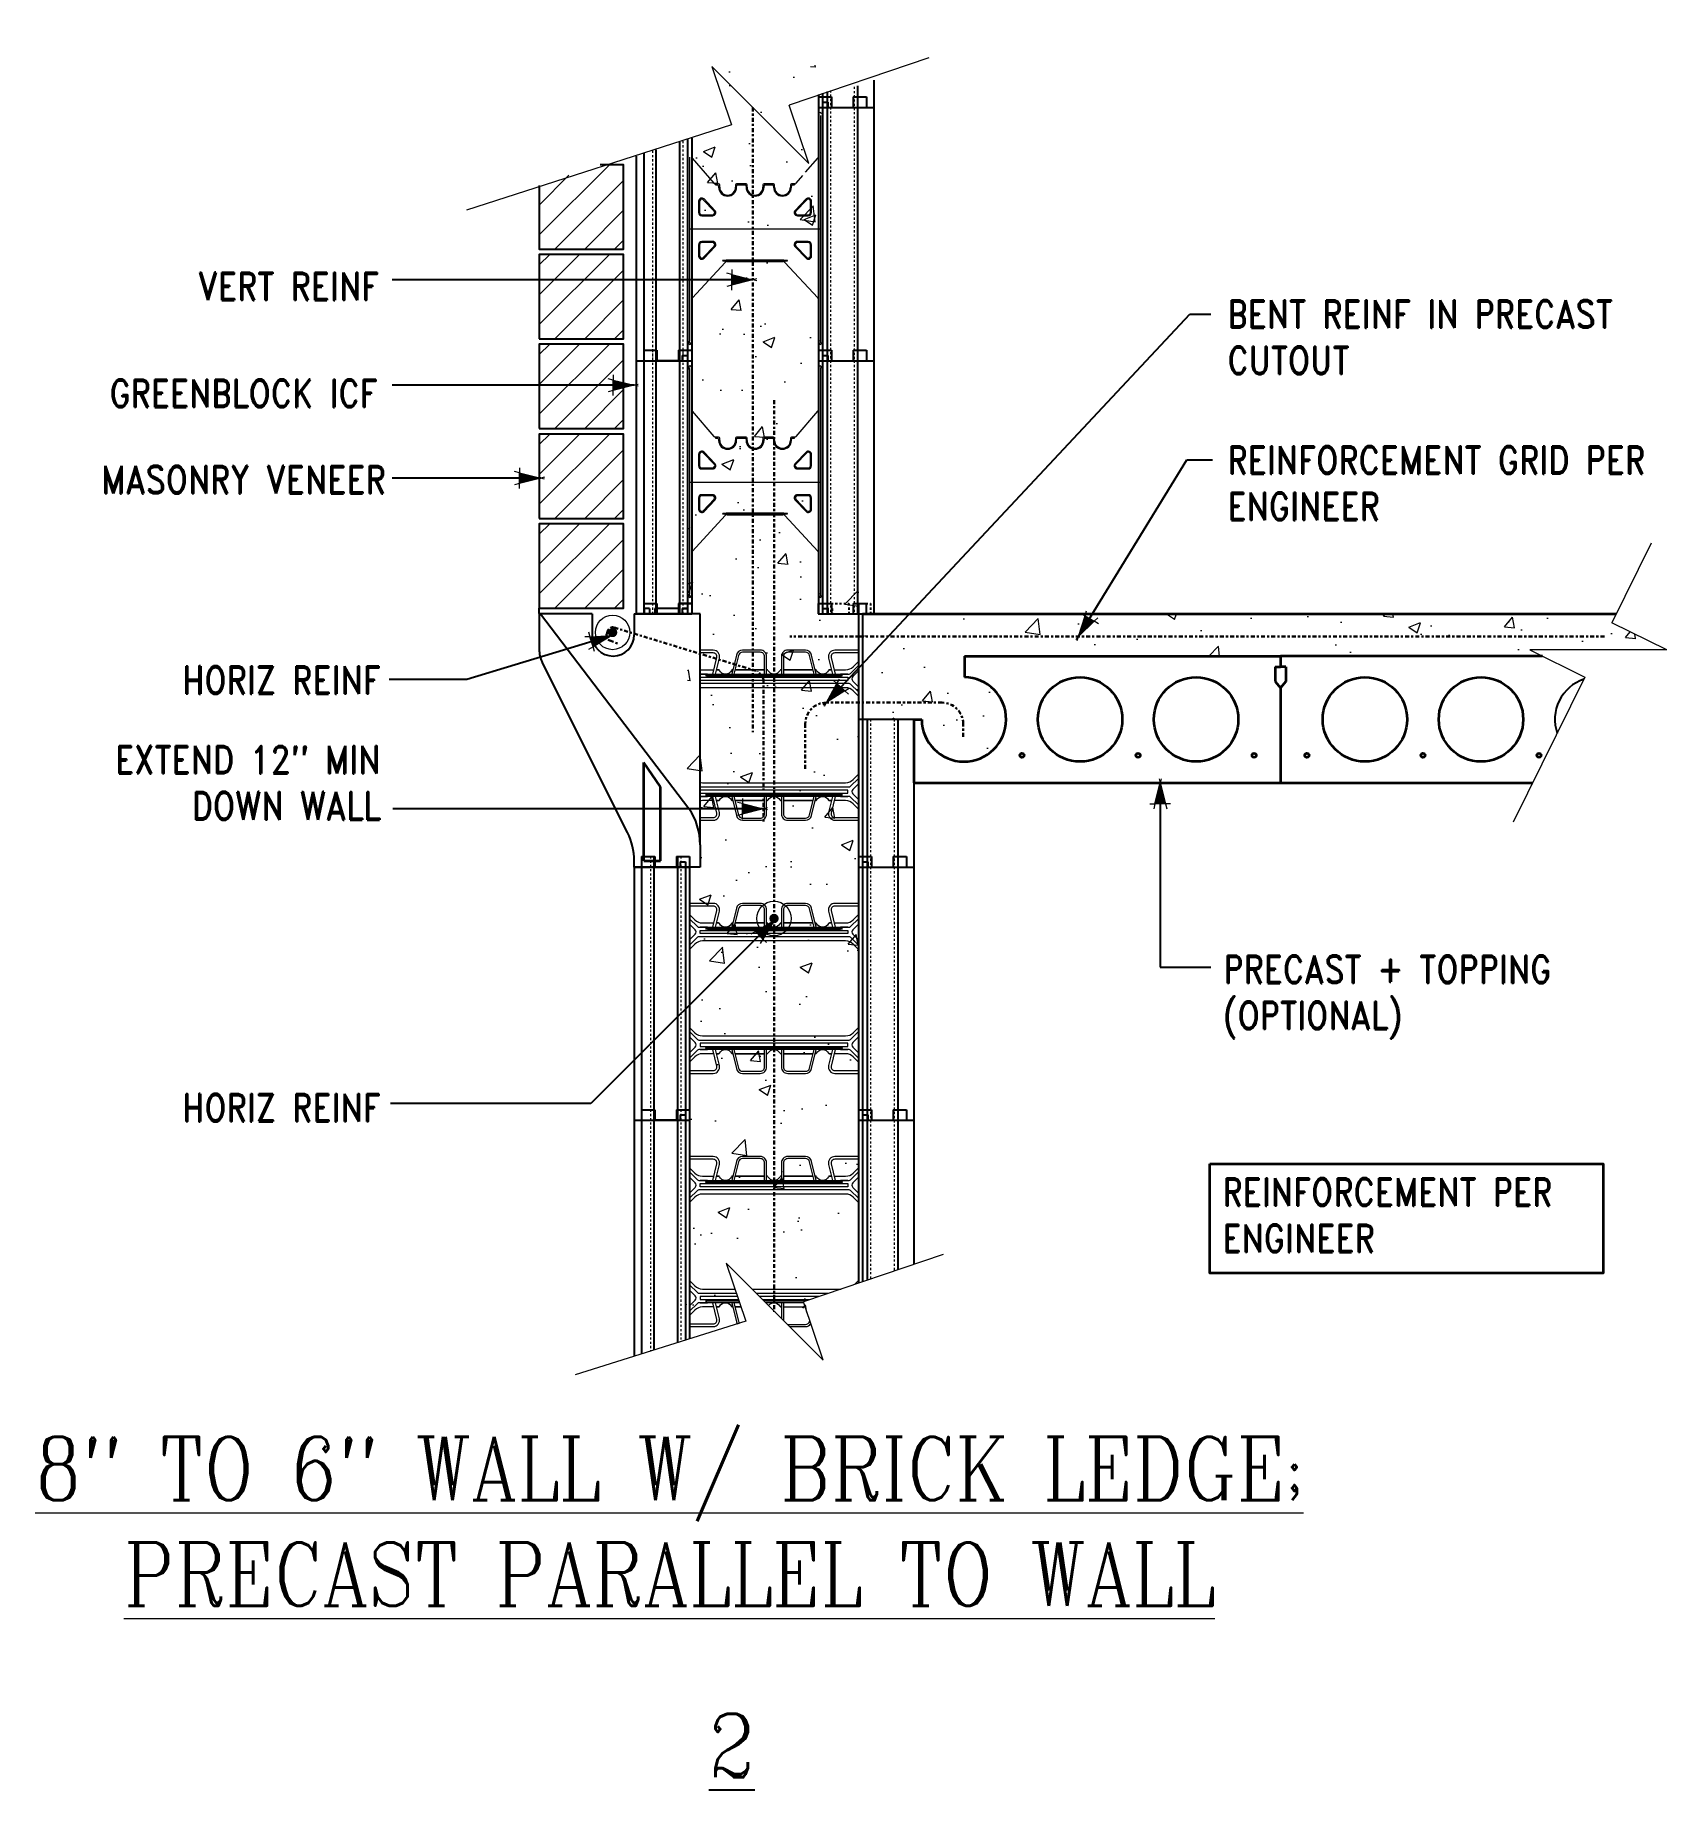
# Model space of a CAD drawing. Header units: inches. Extents: x -1.2 to 76.1, y 21.4 to 104.5.
import ezdxf

# ---------------------------------------------------------------- set-up
doc = ezdxf.new("R2010")
doc.units = ezdxf.units.IN
doc.header["$MEASUREMENT"] = 0
for name, pattern in [('CENTER', [2, 1.25, -0.25, 0.25, -0.25]), ('DASHED2', [0.375, 0.25, -0.125]), ('HIDDEN', [0.375, 0.25, -0.125]), ('HIDDEN2', [0.1875, 0.125, -0.0625])]:
    doc.linetypes.add(name, pattern=pattern)
doc.layers.get('Defpoints').update_dxf_attribs({"color": 252})
for name, color, linetype, lineweight in [('A2 Hatch', 8, 'Continuous', 9), ('A4 medium', 7, 'Continuous', 35), ('DETAILS', 7, 'Continuous', 13), ('DIM', 3, 'Continuous', 13), ('REBAR', 2, 'CENTER', 30)]:
    doc.layers.add(name, color=color, linetype=linetype, lineweight=lineweight)
doc.styles.add('ARCTEXT', font='arctext.shx', dxfattribs={"width": 0.85})
doc.styles.add('RomanC', font='romanc.shx', dxfattribs={"width": 0.85, "height": 5})
doc.styles.add('ROMAND', font='romand.shx', dxfattribs={"width": 0.85})
doc.dimstyles.new('ARCTEXT1-4', dxfattribs={"dimtxt": 4, "dimasz": 2, "dimexe": 2, "dimexo": 2, "dimgap": 2, "dimtad": 1, "dimdec": 4, "dimzin": 3, "dimdsep": 46, "dimlunit": 4, "dimtxsty": 'ARCTEXT', "dimblk": 'ARCHTICK', "dimcen": 2, "dimaunit": 1, "dimadec": 0, "dimazin": 0, "dimtfac": 1, "dimtdec": 4, "dimtmove": 2, "dimatfit": 3, "dimldrblk": 'arrow', "dimfxl": 0, "dimtolj": 1, "dimtzin": 0, "dimarcsym": 0})
pattern_1 = [(50, (-6536.8023, 1453.6177), (5.7380815, -0.502017), [0.6, -6.6]), (355, (-6536.8023, 1453.6177), (-1.1100107, 6.017537), [0.48, -5.28]), (100.4514, (-6536.324, 1453.576), (4.628075, 5.5155163), [0.5099215, -5.609137]), (46.1842, (-6536.802, 1455.218), (8.5379284, -1.324152), [0.9, -9.9]), (96.6356, (-6536.091, 1455.107), (7.477302, 7.792943), [0.764882, -8.413704]), (351.1842, (-6536.802, 1455.218), (7.477296, 7.792949), [0.72, -7.92]), (21, (-6536.0023, 1454.8177), (4.7752564, -3.220951), [0.6, -6.6]), (326, (-6536.0023, 1454.8177), (1.9465227, 5.8012004), [0.48, -5.28]), (71.4514, (-6535.6044, 1454.549), (6.721781, 2.580244), [0.5099215, -5.609137]), (37.5, (-6536.8023, 1453.6177), (0.09727884, 2.6631508), [0, -5.216, 0, -5.36, 0, -5.3]), (7.5, (-6536.8023, 1453.6177), (2.1045563, 3.1552937), [0, -3.056, 0, -5.096, 0, -2.02]), (327.5, (-6538.5863, 1453.6177), (4.2705795, -0.180439), [0, -2, 0, -6.24, 0, -8.28]), (317.5, (-6539.3863, 1453.6177), (4.6654894, 0.8008399), [0, -2.6, 0, -4.144, 0, -5.88])]

msp = doc.modelspace()

# ---------------------------------------------------------------- texts
at = {"layer": 'Defpoints', "insert": (31.778, 24.959), "char_height": 3, "width": 90.08, "attachment_point": 2, "style": 'RomanC'}
msp.add_mtext('{\\L2\\P}\\P            ', dxfattribs=at)
at = {"layer": 'DIM', "color": 3, "char_height": 1.3125, "style": 'ROMAND'}
for s, insert, width, attachment_point in [('VERT REINF ', (15.08, 93.288), 22.68955, 3), ('BENT REINF IN PRECAST CUTOUT', (55.265, 91.964), 22.68955, 1), ('GREENBLOCK ICF', (15.006, 88.213), 22.68955, 3), ('REINFORCEMENT GRID PER ENGINEER', (55.265, 85.045), 22.68955, 1), ('MASONRY VENEER ', (15.383, 84.122), 22.68955, 3), ('HORIZ REINF ', (15.156, 74.617), 22.68955, 3), ('EXTEND 12" MIN DOWN WALL ', (15.129, 70.846), 16.76305, 3), ('PRECAST + TOPPING (OPTIONAL)', (55.076, 60.912), 22.68955, 1), ('HORIZ REINF ', (15.155, 54.353), 22.68955, 3), ('REINFORCEMENT PER ENGINEER', (55.026, 50.353), 22.17809, 1)]:
    msp.add_mtext(s, dxfattribs=dict(at, insert=insert, width=width, attachment_point=attachment_point))
at = {"layer": 'DIM', "insert": (28.822, 38.092), "char_height": 3, "width": 82.47873, "attachment_point": 2, "style": 'ARCTEXT'}
msp.add_mtext('{\\Fromanc.shx|c0;\\L8" TO 6" WALL W/ BRICK LEDGE; PRECAST PARALLEL TO WALL }\\P\\P           ', dxfattribs=at)

# ---------------------------------------------------------------- blocks, each defined once
blk = doc.blocks.new('_ArchTick')
at = {"color": 0, "linetype": 'ByBlock', "const_width": 0.15}
blk.add_lwpolyline([(-0.5, -0.5), (0.5, 0.5)], dxfattribs=at)
blk = doc.blocks.new('arrow')
at = {"layer": 'DIM'}
blk.add_hatch(color=253, dxfattribs=at).paths.add_polyline_path([(-2, 0.5), (-2, -0.5), (0, 0)])
at = {"layer": 'DIM', "lineweight": 9}
for points in [[(-2, 0.98), (-2, 0.5), (-2.47, 0.62)], [(0.37, 0.09), (0, 0)], [(0.37, -0.09), (0, 0)], [(-2, -0.98), (-2, -0.5), (-2.47, -0.62)]]:
    blk.add_lwpolyline(points, dxfattribs=at)
at = {"layer": 'DIM', "lineweight": 15}
blk.add_lwpolyline([(0, 0), (-2, -0.5), (-2, 0.5), (0, 0)], dxfattribs=at)

# ---------------------------------------------------------------- hatches: boundary and pattern name
at = {"layer": 'A2 Hatch', "ltscale": 0.15}
h = msp.add_hatch(dxfattribs=at)
h.set_pattern_fill('AR-CONC', color=256, scale=0.8, style=0)
h.set_pattern_definition(pattern_1)
h.paths.add_polyline_path([(31.768, 101.773), (29.782, 101.1), (29.582, 44.084), (32.451, 45.057), (31.515, 47.817), (36.112, 43.221), (35.176, 45.981), (37.782, 46.865), (37.777, 79.447), (35.777, 79.447), (35.777, 103.133), (34.492, 102.697), (35.428, 99.937), (30.832, 104.533)])
h = msp.add_hatch(dxfattribs=at)
h.set_pattern_fill('ANSI31', color=256, scale=8, style=0)
h.set_pattern_definition([(45, (-3258.9084, 433.8776), (-0.70710678, 0.70710678), [])])
h.paths.add_polyline_path([(22.657, 90.138), (26.657, 90.138), (26.657, 94.138), (22.657, 94.138)])
h = msp.add_hatch(dxfattribs=at)
h.set_pattern_fill('ANSI31', color=256, scale=8, style=0)
h.set_pattern_definition([(45, (-3258.9084, 429.6276), (-0.70710678, 0.70710678), [])])
h.paths.add_polyline_path([(22.657, 85.888), (26.657, 85.888), (26.657, 89.888), (22.657, 89.888)])
h = msp.add_hatch(dxfattribs=at)
h.set_pattern_fill('ANSI31', color=256, scale=8, style=0)
h.set_pattern_definition([(45, (-3258.9084, 425.3583), (-0.70710678, 0.70710678), [])])
h.paths.add_polyline_path([(22.657, 81.619), (26.657, 81.619), (26.657, 85.619), (22.657, 85.619)])
h = msp.add_hatch(dxfattribs=at)
h.set_pattern_fill('ANSI31', color=256, scale=8, style=0)
h.set_pattern_definition([(45, (-3258.9084, 421.1083), (-0.70710678, 0.70710678), [])])
h.paths.add_polyline_path([(22.657, 77.369), (26.657, 77.369), (26.657, 81.369), (22.657, 81.369)])
h = msp.add_hatch(dxfattribs=at)
h.set_pattern_fill('AR-CONC', color=256, scale=0.8, style=0)
h.set_pattern_definition(pattern_1)
edge = h.paths.add_edge_path()
edge.add_line((37.982, 77.1), (37.982, 72.1))
edge.add_line((37.982, 77.1), (73.684, 77.1))
edge.add_line((37.982, 72.1), (39.782, 72.1))
edge.add_line((39.782, 72.1), (40.782, 72.1))
edge.add_arc((42.782, 72.1), 2, 180, 449.35394)
edge.add_line((42.804, 75.1), (42.804, 74.1))
edge.add_line((42.804, 75.089), (57.782, 75.089))
edge.add_line((70.199, 75.089), (57.782, 75.089))
edge.add_line((69.59, 75.389), (70.199, 75.089))
edge.add_line((76.09, 75.389), (69.59, 75.389))
edge.add_line((73.477, 76.679), (76.09, 75.389))
edge.add_line((73.684, 77.1), (73.477, 76.679))
h = msp.add_hatch(color=256, dxfattribs=at)
edge = h.paths.add_edge_path()
edge.add_arc((26.133, 76.22), 0.224, 0, 360)
h = msp.add_hatch(color=256, dxfattribs=at)
edge = h.paths.add_edge_path()
edge.add_arc((33.782, 62.662), 0.224, 0, 360)

# ---------------------------------------------------------------- linework, layer by layer
at = {"color": 1}
for p, q in [((38.507, 102.395), (38.507, 89.1)), ((35.882, 101.716), (35.882, 89.1)), ((35.882, 101.6), (36.507, 101.6)), ((35.882, 101.6), (35.882, 101.1)), ((36.082, 101.784), (36.082, 89.1)), ((36.297, 101.857), (36.297, 89.1)), ((36.507, 101.6), (36.507, 101.1)), ((37.532, 101.6), (37.532, 101.1)), ((37.532, 101.6), (38.157, 101.6)), ((37.742, 102.135), (37.742, 89.1)), ((38.157, 101.6), (38.157, 101.1)), ((35.882, 101.1), (38.507, 101.1)), ((35.882, 101.1), (36.082, 101.1)), ((35.882, 101.1), (38.507, 101.1)), ((36.082, 101.35), (36.332, 101.35)), ((36.297, 101.1), (38.507, 101.1)), ((36.332, 101.35), (36.332, 101.1)), ((37.327, 101.134), (37.327, 101.1)), ((37.532, 101.203), (37.532, 101.1)), ((38.157, 101.415), (38.157, 101.1)), ((28.182, 99.099), (28.182, 89.1)), ((29.307, 99.462), (29.307, 89.1)), ((29.682, 99.583), (29.682, 89.1)), ((29.881, 99.647), (29.881, 89.1)), ((27.257, 98.801), (27.257, 89.1)), ((27.607, 98.914), (27.607, 89.1)), ((27.257, 89.1), (27.257, 77.1)), ((27.257, 89.1), (29.432, 89.1)), ((27.257, 89.1), (29.881, 89.1)), ((27.607, 89.6), (28.232, 89.6)), ((27.607, 89.6), (27.607, 77.1)), ((28.182, 89.6), (28.182, 77.1)), ((29.307, 89.1), (28.182, 89.1)), ((28.232, 89.6), (28.232, 89.1)), ((29.257, 89.6), (29.257, 89.1)), ((29.257, 89.6), (29.881, 89.6)), ((29.307, 89.6), (29.307, 77.1)), ((29.432, 89.35), (29.432, 89.1)), ((29.432, 89.35), (29.682, 89.35)), ((29.682, 89.35), (29.682, 77.1)), ((29.682, 89.1), (29.881, 89.1)), ((29.881, 89.6), (29.881, 77.1)), ((29.881, 89.6), (29.881, 89.1)), ((35.882, 89.6), (35.882, 77.1)), ((35.882, 89.6), (36.507, 89.6)), ((35.882, 89.6), (35.882, 89.1)), ((35.882, 89.1), (36.082, 89.1)), ((35.882, 89.1), (38.507, 89.1)), ((36.082, 89.35), (36.082, 77.1)), ((36.082, 89.35), (36.332, 89.35)), ((36.297, 89.1), (38.507, 89.1)), ((36.297, 89.1), (36.297, 77.1)), ((36.332, 89.35), (36.332, 89.1)), ((36.507, 89.6), (36.507, 89.1)), ((37.532, 89.6), (37.532, 89.1)), ((37.532, 89.6), (38.157, 89.6)), ((37.742, 89.1), (37.742, 77.1)), ((38.157, 89.6), (38.157, 89.1)), ((38.507, 89.1), (38.507, 77.1)), ((27.607, 77.6), (28.232, 77.6)), ((27.607, 77.6), (28.232, 77.6)), ((27.607, 77.6), (28.232, 77.6)), ((27.607, 77.6), (28.232, 77.6)), ((27.607, 77.6), (28.232, 77.6)), ((27.607, 77.6), (28.232, 77.6)), ((27.607, 77.6), (28.232, 77.6)), ((27.607, 77.6), (28.232, 77.6)), ((28.232, 77.6), (28.232, 77.1)), ((28.232, 77.6), (28.232, 77.1)), ((28.232, 77.6), (28.232, 77.1)), ((28.232, 77.6), (28.232, 77.1)), ((28.232, 77.6), (28.232, 77.1)), ((28.232, 77.6), (28.232, 77.1)), ((28.232, 77.6), (28.232, 77.1)), ((28.232, 77.6), (28.232, 77.1)), ((29.257, 77.6), (29.257, 77.1)), ((29.257, 77.6), (29.881, 77.6)), ((29.257, 77.6), (29.257, 77.1)), ((29.257, 77.6), (29.881, 77.6)), ((29.257, 77.6), (29.257, 77.1)), ((29.881, 77.6), (29.257, 77.6)), ((29.257, 77.6), (29.257, 77.1)), ((29.257, 77.6), (29.881, 77.6)), ((29.257, 77.6), (29.257, 77.1)), ((29.257, 77.6), (29.881, 77.6)), ((29.257, 77.6), (29.257, 77.1)), ((29.257, 77.6), (29.881, 77.6)), ((29.257, 77.6), (29.257, 77.1)), ((29.257, 77.6), (29.881, 77.6)), ((29.257, 77.6), (29.257, 77.1)), ((29.257, 77.6), (29.881, 77.6)), ((29.257, 77.6), (29.257, 77.1)), ((29.881, 77.6), (29.257, 77.6)), ((29.257, 77.6), (29.257, 77.1)), ((29.257, 77.6), (29.881, 77.6)), ((29.257, 77.6), (29.257, 77.1)), ((29.881, 77.6), (29.257, 77.6)), ((29.881, 77.6), (29.881, 77.1)), ((29.881, 77.6), (29.881, 77.1)), ((29.881, 77.6), (29.881, 77.1)), ((29.881, 77.6), (29.881, 77.1)), ((29.881, 77.6), (29.881, 77.1)), ((29.881, 77.6), (29.881, 77.1)), ((29.881, 77.6), (29.881, 77.1)), ((29.881, 77.6), (29.881, 77.1)), ((29.881, 77.6), (29.881, 77.1)), ((29.881, 77.6), (29.881, 77.1)), ((35.877, 77.6), (35.877, 77.1)), ((35.877, 77.6), (36.502, 77.6)), ((35.877, 77.6), (35.877, 77.1)), ((36.082, 77.6), (36.082, 77.1)), ((36.502, 77.6), (36.502, 77.1)), ((37.527, 77.6), (37.527, 77.1)), ((37.527, 77.6), (38.152, 77.6)), ((37.782, 77.6), (37.782, 65.1)), ((38.152, 77.6), (38.152, 77.1)), ((22.657, 77.1), (22.657, 75.422)), ((25.157, 77.1), (22.657, 77.1)), ((22.712, 77.1), (29.746, 67.871)), ((25.157, 77.1), (25.157, 76.1)), ((27.157, 77.1), (27.157, 76.1)), ((27.157, 77.1), (29.881, 77.1)), ((27.257, 77.1), (29.881, 77.1)), ((27.257, 77.1), (29.881, 77.1)), ((27.257, 77.1), (29.432, 77.1)), ((27.257, 77.1), (29.432, 77.1)), ((27.257, 77.1), (29.881, 77.1)), ((30.282, 77.1), (27.257, 77.1)), ((27.257, 77.1), (29.881, 77.1)), ((27.257, 77.1), (29.881, 77.1)), ((27.257, 77.1), (29.432, 77.1)), ((27.257, 77.1), (29.432, 77.1)), ((27.257, 77.1), (29.881, 77.1)), ((27.257, 77.1), (29.881, 77.1)), ((27.257, 77.1), (29.432, 77.1)), ((27.257, 77.1), (29.432, 77.1)), ((27.257, 77.1), (29.881, 77.1)), ((27.257, 77.1), (29.432, 77.1)), ((30.282, 77.1), (27.257, 77.1)), ((27.257, 77.1), (29.432, 77.1)), ((27.257, 77.1), (29.881, 77.1)), ((30.282, 77.1), (27.257, 77.1)), ((27.632, 77.35), (27.632, 77.1)), ((27.882, 77.35), (27.632, 77.35)), ((27.632, 77.35), (27.632, 77.1)), ((27.882, 77.35), (27.632, 77.35)), ((27.632, 77.35), (27.632, 77.1)), ((27.882, 77.35), (27.632, 77.35)), ((27.882, 77.35), (27.882, 77.1)), ((27.882, 77.35), (27.882, 77.1)), ((27.882, 77.35), (27.882, 77.1)), ((29.257, 77.35), (28.132, 77.35)), ((28.132, 77.35), (28.132, 77.1)), ((29.257, 77.35), (28.132, 77.35)), ((28.132, 77.35), (28.132, 77.1)), ((29.257, 77.35), (28.132, 77.35)), ((28.132, 77.35), (28.132, 77.1)), ((29.307, 77.1), (28.182, 77.1)), ((29.307, 77.1), (28.182, 77.1)), ((29.307, 77.1), (28.182, 77.1)), ((29.307, 77.1), (28.182, 77.1)), ((29.307, 77.1), (28.182, 77.1)), ((29.307, 77.1), (28.182, 77.1)), ((29.307, 77.1), (28.182, 77.1)), ((29.307, 77.1), (28.182, 77.1)), ((29.432, 77.35), (29.432, 77.1)), ((29.432, 77.35), (29.682, 77.35)), ((29.432, 77.35), (29.432, 77.1)), ((29.432, 77.35), (29.682, 77.35)), ((29.432, 77.35), (29.432, 77.1)), ((29.682, 77.35), (29.432, 77.35)), ((29.432, 77.35), (29.432, 77.1)), ((29.432, 77.35), (29.682, 77.35)), ((29.432, 77.35), (29.432, 77.1)), ((29.432, 77.35), (29.682, 77.35)), ((29.432, 77.35), (29.432, 77.1)), ((29.432, 77.35), (29.682, 77.35)), ((29.432, 77.35), (29.432, 77.1)), ((29.432, 77.35), (29.682, 77.35)), ((29.432, 77.35), (29.432, 77.1)), ((29.432, 77.35), (29.682, 77.35)), ((29.432, 77.35), (29.432, 77.1)), ((29.682, 77.35), (29.432, 77.35)), ((29.432, 77.35), (29.432, 77.1)), ((29.432, 77.35), (29.682, 77.35)), ((29.432, 77.35), (29.432, 77.1)), ((29.682, 77.35), (29.432, 77.35)), ((29.682, 77.35), (29.682, 77.1)), ((29.682, 77.35), (29.682, 77.1)), ((29.682, 77.35), (29.682, 77.1)), ((29.682, 77.1), (29.881, 77.1)), ((29.682, 77.1), (29.881, 77.1)), ((29.682, 77.1), (29.881, 77.1)), ((29.682, 77.1), (29.881, 77.1)), ((29.682, 77.1), (29.881, 77.1)), ((29.682, 77.1), (29.881, 77.1)), ((29.682, 77.1), (29.881, 77.1)), ((29.682, 77.1), (29.881, 77.1)), ((30.282, 66.16), (30.282, 77.1)), ((35.877, 77.1), (36.077, 77.1)), ((35.882, 77.1), (38.302, 77.1)), ((35.882, 77.1), (38.302, 77.1)), ((35.882, 77.1), (38.507, 77.1)), ((36.077, 77.35), (36.327, 77.35)), ((36.092, 77.1), (38.302, 77.1)), ((36.327, 77.35), (36.327, 77.1)), ((37.982, 77.1), (37.982, 65.1)), ((38.307, 77.1), (38.507, 77.1)), ((38.307, 77.1), (38.507, 77.1)), ((26.838, 66.735), (22.789, 74.806)), ((40.407, 72.1), (37.782, 72.1)), ((38.197, 72.1), (38.197, 65.1)), ((39.642, 72.1), (39.642, 65.1)), ((40.407, 72.1), (40.407, 65.1)), ((30.282, 66.16), (30.282, 65.1)), ((27.157, 65.1), (27.157, 65.389)), ((27.157, 65.1), (29.782, 65.1)), ((27.157, 65.1), (27.157, 53.1)), ((27.157, 65.1), (29.332, 65.1)), ((27.157, 65.1), (29.782, 65.1)), ((27.157, 65.1), (29.332, 65.1)), ((30.282, 65.1), (27.157, 65.1)), ((27.507, 65.6), (28.132, 65.6)), ((27.507, 65.6), (27.507, 53.1)), ((27.507, 65.6), (28.132, 65.6)), ((28.082, 65.6), (28.082, 53.1)), ((29.207, 65.1), (28.082, 65.1)), ((29.207, 65.1), (28.082, 65.1)), ((28.132, 65.6), (28.132, 65.1)), ((28.132, 65.6), (28.132, 65.1)), ((29.157, 65.6), (29.157, 65.1)), ((29.157, 65.6), (29.782, 65.6)), ((29.157, 65.6), (29.157, 65.1)), ((29.157, 65.6), (29.782, 65.6)), ((29.207, 65.6), (29.207, 53.1)), ((29.332, 65.35), (29.332, 65.1)), ((29.332, 65.35), (29.582, 65.35)), ((29.332, 65.35), (29.332, 65.1)), ((29.332, 65.35), (29.582, 65.35)), ((29.582, 65.35), (29.582, 53.1)), ((29.582, 65.1), (29.782, 65.1)), ((29.582, 65.1), (29.782, 65.1)), ((29.782, 65.6), (29.782, 53.1)), ((37.782, 65.6), (37.782, 53.1)), ((37.782, 65.6), (38.407, 65.6)), ((37.782, 65.6), (38.407, 65.6)), ((37.782, 65.1), (40.407, 65.1)), ((37.782, 65.1), (37.982, 65.1)), ((37.782, 65.1), (40.407, 65.1)), ((37.782, 65.1), (37.982, 65.1)), ((37.982, 65.35), (37.982, 53.1)), ((37.982, 65.35), (38.232, 65.35)), ((37.982, 65.35), (38.232, 65.35)), ((38.197, 65.1), (40.407, 65.1)), ((38.197, 65.1), (38.197, 53.1)), ((38.197, 65.1), (40.407, 65.1)), ((38.232, 65.35), (38.232, 65.1)), ((38.232, 65.35), (38.232, 65.1)), ((38.407, 65.6), (38.407, 65.1)), ((38.407, 65.6), (38.407, 65.1)), ((39.432, 65.6), (39.432, 65.1)), ((39.432, 65.6), (40.057, 65.6)), ((39.432, 65.6), (39.432, 65.1)), ((39.432, 65.6), (40.057, 65.6)), ((39.642, 65.1), (39.642, 53.1)), ((40.057, 65.6), (40.057, 65.1)), ((40.057, 65.6), (40.057, 65.1)), ((40.407, 65.1), (40.407, 53.1)), ((27.507, 53.6), (28.132, 53.6)), ((27.507, 53.6), (27.507, 42.024)), ((28.082, 53.6), (28.082, 42.204)), ((28.132, 53.6), (28.132, 53.1)), ((29.157, 53.6), (29.157, 53.1)), ((29.157, 53.6), (29.782, 53.6)), ((29.207, 53.6), (29.207, 42.556)), ((29.332, 53.35), (29.332, 53.1)), ((29.332, 53.35), (29.582, 53.35)), ((29.582, 53.35), (29.582, 42.673)), ((29.782, 53.6), (29.782, 42.736)), ((37.782, 53.6), (37.782, 45.379)), ((37.782, 53.6), (38.407, 53.6)), ((37.982, 53.35), (37.982, 45.447)), ((37.982, 53.35), (38.232, 53.35)), ((38.232, 53.35), (38.232, 53.1)), ((38.407, 53.6), (38.407, 53.1)), ((39.432, 53.6), (39.432, 53.1)), ((39.432, 53.6), (40.057, 53.6)), ((40.057, 53.6), (40.057, 53.1)), ((27.157, 53.1), (29.782, 53.1)), ((27.157, 53.1), (27.157, 41.914)), ((27.157, 53.1), (29.332, 53.1)), ((29.207, 53.1), (28.082, 53.1)), ((29.582, 53.1), (29.782, 53.1)), ((37.782, 53.1), (40.407, 53.1)), ((37.782, 53.1), (37.982, 53.1)), ((38.197, 53.1), (40.407, 53.1)), ((38.197, 53.1), (38.197, 45.519)), ((39.642, 53.1), (39.642, 46.01)), ((40.407, 53.1), (40.407, 46.269))]:
    msp.add_line(p, q, dxfattribs=at)
at = {"color": 1, "linetype": 'HIDDEN', "ltscale": 0.02}
for p, q in [((35.882, 101.6), (36.507, 101.6)), ((36.507, 101.6), (36.507, 101.1)), ((37.532, 101.6), (37.532, 101.1)), ((37.532, 101.6), (38.157, 101.6)), ((38.157, 101.6), (38.157, 101.1)), ((36.082, 101.35), (36.082, 101.1)), ((36.082, 101.35), (36.332, 101.35)), ((36.332, 101.35), (36.332, 101.1)), ((27.607, 89.6), (28.232, 89.6)), ((27.607, 89.6), (27.607, 89.1)), ((28.232, 89.6), (28.232, 89.1)), ((29.257, 89.6), (29.257, 89.1)), ((29.257, 89.6), (29.881, 89.6)), ((35.882, 89.6), (36.507, 89.6)), ((36.082, 89.35), (36.082, 89.1)), ((36.082, 89.35), (36.332, 89.35)), ((36.332, 89.35), (36.332, 89.1)), ((36.507, 89.6), (36.507, 89.1)), ((37.532, 89.6), (37.532, 89.1)), ((37.532, 89.6), (38.157, 89.6)), ((38.157, 89.6), (38.157, 89.1)), ((27.607, 77.6), (28.232, 77.6)), ((27.607, 77.6), (27.607, 77.1)), ((27.607, 77.6), (28.232, 77.6)), ((27.607, 77.6), (28.232, 77.6)), ((27.607, 77.6), (27.607, 77.1)), ((27.607, 77.6), (28.232, 77.6)), ((27.607, 77.6), (27.607, 77.1)), ((27.607, 77.6), (28.232, 77.6)), ((27.607, 77.6), (28.232, 77.6)), ((27.607, 77.6), (27.607, 77.1)), ((27.607, 77.6), (28.232, 77.6)), ((27.607, 77.6), (28.232, 77.6)), ((27.607, 77.6), (27.607, 77.1)), ((27.607, 77.6), (28.232, 77.6)), ((27.607, 77.6), (27.607, 77.1)), ((27.607, 77.6), (28.232, 77.6)), ((27.607, 77.6), (27.607, 77.1)), ((28.232, 77.6), (28.232, 77.1)), ((28.232, 77.6), (28.232, 77.1)), ((28.232, 77.6), (28.232, 77.1)), ((28.232, 77.6), (28.232, 77.1)), ((28.232, 77.6), (28.232, 77.1)), ((28.232, 77.6), (28.232, 77.1)), ((28.232, 77.6), (28.232, 77.1)), ((28.232, 77.6), (28.232, 77.1)), ((28.232, 77.6), (28.232, 77.1)), ((28.232, 77.6), (28.232, 77.1)), ((29.257, 77.6), (29.257, 77.1)), ((29.257, 77.6), (29.881, 77.6)), ((29.257, 77.6), (29.257, 77.1)), ((29.257, 77.6), (29.881, 77.6)), ((29.257, 77.6), (29.257, 77.1)), ((29.257, 77.6), (29.881, 77.6)), ((29.257, 77.6), (29.257, 77.1)), ((29.257, 77.6), (29.881, 77.6)), ((29.257, 77.6), (29.257, 77.1)), ((29.257, 77.6), (29.881, 77.6)), ((29.257, 77.6), (29.257, 77.1)), ((29.257, 77.6), (29.881, 77.6)), ((29.257, 77.6), (29.257, 77.1)), ((29.257, 77.6), (29.881, 77.6)), ((29.257, 77.6), (29.257, 77.1)), ((29.257, 77.6), (29.881, 77.6)), ((29.257, 77.6), (29.257, 77.1)), ((29.257, 77.6), (29.881, 77.6)), ((29.257, 77.6), (29.257, 77.1)), ((29.257, 77.6), (29.881, 77.6)), ((35.877, 77.6), (36.502, 77.6)), ((35.877, 77.6), (36.502, 77.6)), ((36.082, 77.6), (37.332, 77.6)), ((36.502, 77.6), (36.502, 77.1)), ((36.502, 77.6), (36.502, 77.1)), ((37.332, 77.6), (37.332, 77.1)), ((37.527, 77.6), (37.527, 77.1)), ((37.527, 77.6), (38.152, 77.6)), ((37.527, 77.6), (37.527, 77.1)), ((37.527, 77.6), (38.152, 77.6)), ((37.732, 77.6), (37.732, 77.1)), ((37.732, 77.6), (38.357, 77.6)), ((38.152, 77.6), (38.152, 77.1)), ((38.152, 77.6), (38.152, 77.1)), ((38.357, 77.6), (38.357, 77.1)), ((36.077, 77.35), (36.077, 77.1)), ((36.077, 77.35), (36.327, 77.35)), ((36.077, 77.35), (36.077, 77.1)), ((36.077, 77.35), (36.327, 77.35)), ((36.282, 77.35), (36.532, 77.35)), ((36.327, 77.35), (36.327, 77.1)), ((36.327, 77.35), (36.327, 77.1)), ((36.532, 77.35), (36.532, 77.1)), ((27.507, 65.6), (28.132, 65.6)), ((27.507, 65.6), (28.132, 65.6)), ((28.132, 65.6), (28.132, 65.1)), ((28.132, 65.6), (28.132, 65.1)), ((29.157, 65.6), (29.157, 65.1)), ((29.157, 65.6), (29.782, 65.6)), ((29.157, 65.6), (29.157, 65.1)), ((29.157, 65.6), (29.782, 65.6)), ((37.782, 65.6), (38.407, 65.6)), ((37.782, 65.6), (38.407, 65.6)), ((38.407, 65.6), (38.407, 65.1)), ((38.407, 65.6), (38.407, 65.1)), ((39.432, 65.6), (39.432, 65.1)), ((39.432, 65.6), (40.057, 65.6)), ((39.432, 65.6), (39.432, 65.1)), ((39.432, 65.6), (40.057, 65.6)), ((40.057, 65.6), (40.057, 65.1)), ((40.057, 65.6), (40.057, 65.1)), ((27.507, 53.6), (28.132, 53.6)), ((28.132, 53.6), (28.132, 53.1)), ((29.157, 53.6), (29.157, 53.1)), ((29.157, 53.6), (29.782, 53.6)), ((37.782, 53.6), (38.407, 53.6)), ((38.407, 53.6), (38.407, 53.1)), ((39.432, 53.6), (39.432, 53.1)), ((39.432, 53.6), (40.057, 53.6)), ((40.057, 53.6), (40.057, 53.1))]:
    msp.add_line(p, q, dxfattribs=at)
at = {"ltscale": 0.15}
for p, q in [((28.232, 89.1), (29.257, 89.1)), ((22.657, 77.119), (22.657, 77.369)), ((28.232, 77.1), (29.257, 77.1)), ((28.232, 77.1), (29.257, 77.1)), ((28.232, 77.1), (29.257, 77.1)), ((28.232, 77.1), (29.257, 77.1)), ((28.232, 77.1), (29.257, 77.1)), ((28.232, 77.1), (29.257, 77.1)), ((28.232, 77.1), (29.257, 77.1)), ((28.232, 77.1), (29.257, 77.1)), ((28.132, 65.1), (29.157, 65.1)), ((28.132, 65.1), (29.157, 65.1)), ((28.132, 53.1), (29.157, 53.1))]:
    msp.add_line(p, q, dxfattribs=at)
msp.add_lwpolyline([(22.657, 97.409), (22.657, 94.388), (26.657, 94.388), (26.657, 98.388), (25.544, 98.388)], dxfattribs=at)
for points in [[(22.657, 90.138), (26.657, 90.138), (26.657, 94.138), (22.657, 94.138)], [(22.657, 85.888), (26.657, 85.888), (26.657, 89.888), (22.657, 89.888)], [(22.657, 81.619), (26.657, 81.619), (26.657, 85.619), (22.657, 85.619)], [(22.657, 77.369), (26.657, 77.369), (26.657, 81.369), (22.657, 81.369)]]:
    msp.add_lwpolyline(points, close=True, dxfattribs=at)
at = {"color": 1}
for centre, radius, start, end in [((26.157, 76.1), 1, 180, 0), ((24.157, 75.422), 1.5, 180, 204.22775), ((27.282, 66.16), 3, 360, 34.77783), ((24.157, 65.389), 3, 0, 26.64228)]:
    msp.add_arc(centre, radius, start, end, dxfattribs=at)
at = {"ltscale": 0.15}
msp.add_arc((72.782, 72.1), 2, 108.28713, 199.18084, dxfattribs=at)
at = {"layer": 'A2 Hatch', "linetype": 'DASHED2', "ltscale": 0.15}
for p, q in [((36.457, 101.911), (36.457, 89.1)), ((37.582, 102.081), (37.582, 89.1)), ((28.022, 99.048), (28.022, 89.1)), ((29.467, 99.513), (29.467, 89.1)), ((28.022, 89.6), (28.022, 77.1)), ((29.467, 89.6), (29.467, 77.1)), ((36.457, 89.1), (36.457, 77.1)), ((37.582, 89.1), (37.582, 77.1)), ((38.357, 72.1), (38.357, 65.1)), ((39.482, 72.1), (39.482, 65.1)), ((27.922, 65.6), (27.922, 53.1)), ((29.367, 65.6), (29.367, 53.1)), ((38.357, 65.1), (38.357, 53.1)), ((39.482, 65.1), (39.482, 53.1)), ((27.922, 53.6), (27.922, 42.153)), ((29.367, 53.6), (29.367, 42.606)), ((38.357, 53.1), (38.357, 45.574)), ((39.482, 53.1), (39.482, 45.955))]:
    msp.add_line(p, q, dxfattribs=at)
at = {"layer": 'A2 Hatch', "ltscale": 0.15}
for p, q in [((22.657, 95.063), (25.982, 98.388)), ((22.657, 96.477), (24.066, 97.887)), ((23.396, 94.388), (26.657, 97.649)), ((24.81, 94.388), (26.657, 96.235)), ((26.224, 94.388), (26.657, 94.821))]:
    msp.add_line(p, q, dxfattribs=at)
at = {"layer": 'A2 Hatch', "linetype": 'HIDDEN2', "ltscale": 0.15}
for p, q in [((27.507, 65.6), (27.507, 65.1)), ((28.132, 65.6), (27.507, 65.6)), ((28.132, 65.6), (28.132, 65.1)), ((29.157, 65.6), (29.157, 65.1)), ((29.782, 65.6), (29.157, 65.6)), ((29.782, 65.6), (29.782, 65.1))]:
    msp.add_line(p, q, dxfattribs=at)
at = {"layer": 'A2 Hatch', "ltscale": 0.15}
for centre in [(26.133, 76.22), (33.782, 62.662)]:
    msp.add_circle(centre, 0.816, dxfattribs=at)
at = {"layer": 'A4 medium', "ltscale": 0.15}
for p, q in [((37.982, 77.1), (73.684, 77.1)), ((42.804, 75.1), (42.804, 74.1)), ((42.804, 75.089), (57.782, 75.089)), ((57.782, 75.089), (57.782, 74.589)), ((70.199, 75.089), (57.782, 75.089)), ((57.782, 75.089), (57.782, 74.589)), ((57.532, 74.589), (57.782, 74.589)), ((57.532, 74.589), (57.532, 73.9)), ((58.032, 74.589), (57.782, 74.589)), ((58.032, 74.589), (58.032, 73.9)), ((57.532, 73.9), (57.782, 73.6)), ((58.032, 73.9), (57.782, 73.6)), ((57.782, 73.6), (57.782, 69.1)), ((57.782, 73.6), (57.782, 69.1)), ((40.407, 72.1), (40.782, 72.1)), ((40.407, 72.1), (40.407, 69.1)), ((27.607, 65.389), (27.607, 70.052)), ((28.407, 68.9), (27.607, 70.052)), ((40.407, 69.1), (69.736, 69.1)), ((28.407, 65.389), (28.407, 68.9)), ((27.607, 65.389), (28.407, 65.389))]:
    msp.add_line(p, q, dxfattribs=at)
msp.add_lwpolyline([(54.428, 51.039), (73.069, 51.039), (73.069, 45.857), (54.428, 45.857)], close=True, dxfattribs=at)
for centre, radius in [((48.282, 72.1), 2), ((53.782, 72.1), 2), ((61.782, 72.1), 2), ((67.282, 72.1), 2), ((45.532, 70.398), 0.1), ((51.032, 70.398), 0.1), ((56.532, 70.398), 0.1), ((59.032, 70.398), 0.1), ((64.532, 70.398), 0.1), ((70.032, 70.398), 0.1)]:
    msp.add_circle(centre, radius, dxfattribs=at)
msp.add_arc((42.782, 72.1), 2, 180, 89.35394, dxfattribs=at)
at = {"layer": 'DETAILS', "color": 6, "lineweight": 20}
for p, q in [((35.882, 98.77), (35.882, 100.749)), ((35.947, 100.877), (36.034, 100.827)), ((35.982, 100.725), (35.982, 90.027)), ((29.881, 99.679), (29.881, 98.77)), ((29.782, 98.753), (29.782, 90.027)), ((29.881, 98.77), (29.881, 92.008)), ((29.909, 98.701), (30.927, 97.511)), ((35.279, 98.029), (35.854, 98.701)), ((35.882, 92.008), (35.882, 98.77)), ((30.999, 97.48), (31.007, 97.48)), ((31.157, 97.48), (30.999, 97.48)), ((31.007, 97.48), (31.007, 97.43)), ((31.007, 97.43), (31.107, 97.43)), ((31.157, 97.38), (31.157, 97.325)), ((31.207, 97.325), (31.207, 97.43)), ((31.957, 97.43), (31.957, 97.325)), ((32.457, 97.48), (32.007, 97.48)), ((32.007, 97.325), (32.007, 97.38)), ((32.057, 97.43), (32.407, 97.43)), ((32.457, 97.38), (32.457, 97.325)), ((32.507, 97.325), (32.507, 97.43)), ((33.257, 97.43), (33.257, 97.325)), ((33.757, 97.48), (33.307, 97.48)), ((33.307, 97.325), (33.307, 97.38)), ((33.357, 97.43), (33.707, 97.43)), ((33.757, 97.38), (33.757, 97.325)), ((33.807, 97.325), (33.807, 97.43)), ((34.557, 97.43), (34.557, 97.325)), ((34.764, 97.48), (34.607, 97.48)), ((34.607, 97.325), (34.607, 97.38)), ((34.657, 97.43), (34.757, 97.43)), ((34.757, 97.43), (34.757, 97.48)), ((34.757, 97.48), (34.764, 97.48)), ((34.836, 97.511), (35.146, 97.873)), ((30.207, 96.661), (30.207, 96.12)), ((30.257, 96.661), (30.257, 96.12)), ((30.948, 96.189), (30.429, 96.73)), ((30.984, 96.224), (30.465, 96.765)), ((35.298, 96.765), (34.779, 96.224)), ((35.334, 96.73), (34.815, 96.189)), ((35.507, 96.12), (35.507, 96.661)), ((35.557, 96.12), (35.557, 96.661)), ((30.357, 96.02), (30.876, 96.02)), ((30.357, 95.97), (30.876, 95.97)), ((34.887, 96.02), (35.407, 96.02)), ((34.887, 95.97), (35.407, 95.97)), ((29.782, 95.35), (35.982, 95.35)), ((30.207, 94.6), (30.207, 94.059)), ((30.257, 94.6), (30.257, 94.059)), ((30.876, 94.75), (30.357, 94.75)), ((30.876, 94.7), (30.357, 94.7)), ((30.429, 93.99), (30.948, 94.531)), ((30.465, 93.955), (30.984, 94.496)), ((34.779, 94.496), (35.298, 93.955)), ((34.815, 94.531), (35.334, 93.99)), ((35.407, 94.75), (34.887, 94.75)), ((35.407, 94.7), (34.887, 94.7)), ((35.507, 94.059), (35.507, 94.6)), ((35.557, 94.059), (35.557, 94.6)), ((29.911, 92.079), (31.463, 93.756)), ((31.511, 93.87), (31.355, 93.855)), ((31.355, 93.835), (31.511, 93.82)), ((32.882, 93.87), (31.511, 93.87)), ((31.511, 93.82), (32.882, 93.82)), ((31.569, 93.8), (32.882, 93.8)), ((34.252, 93.87), (32.882, 93.87)), ((32.882, 93.82), (34.252, 93.82)), ((32.882, 93.8), (34.194, 93.8)), ((34.408, 93.855), (34.252, 93.87)), ((34.252, 93.82), (34.408, 93.835)), ((34.3, 93.756), (35.852, 92.079)), ((29.881, 90), (29.881, 92.008)), ((35.882, 92.008), (35.882, 90)), ((29.775, 90.002), (29.729, 89.923)), ((29.729, 89.923), (29.816, 89.873)), ((29.782, 90.064), (29.782, 90.027)), ((29.816, 89.873), (29.875, 89.975)), ((35.888, 89.975), (35.947, 89.873)), ((35.947, 89.873), (36.034, 89.923)), ((35.982, 90.027), (35.982, 90.064)), ((36.034, 89.923), (35.988, 90.002)), ((29.729, 88.827), (29.816, 88.877)), ((29.775, 88.748), (29.729, 88.827)), ((29.782, 88.725), (29.782, 78.027)), ((29.782, 88.686), (29.782, 88.723)), ((29.816, 88.877), (29.875, 88.774)), ((29.881, 88.749), (29.881, 86.77)), ((35.882, 86.77), (35.882, 88.749)), ((35.888, 88.774), (35.947, 88.877)), ((35.947, 88.877), (36.034, 88.827)), ((35.982, 88.725), (35.982, 78.027)), ((35.982, 88.723), (35.982, 88.686)), ((36.034, 88.827), (35.988, 88.748)), ((29.881, 86.77), (29.881, 80.008)), ((29.909, 86.701), (30.927, 85.511)), ((34.836, 85.511), (35.854, 86.701)), ((35.882, 80.008), (35.882, 86.77)), ((30.999, 85.48), (31.007, 85.48)), ((31.157, 85.48), (30.999, 85.48)), ((31.007, 85.48), (31.007, 85.43)), ((31.007, 85.43), (31.107, 85.43)), ((31.157, 85.38), (31.157, 85.325)), ((31.207, 85.325), (31.207, 85.43)), ((31.957, 85.43), (31.957, 85.325)), ((32.457, 85.48), (32.007, 85.48)), ((32.007, 85.325), (32.007, 85.38)), ((32.057, 85.43), (32.407, 85.43)), ((32.457, 85.38), (32.457, 85.325)), ((32.507, 85.325), (32.507, 85.43)), ((33.257, 85.43), (33.257, 85.325)), ((33.757, 85.48), (33.307, 85.48)), ((33.307, 85.325), (33.307, 85.38)), ((33.357, 85.43), (33.707, 85.43)), ((33.757, 85.38), (33.757, 85.325)), ((33.807, 85.325), (33.807, 85.43)), ((34.557, 85.43), (34.557, 85.325)), ((34.764, 85.48), (34.607, 85.48)), ((34.607, 85.325), (34.607, 85.38)), ((34.657, 85.43), (34.757, 85.43)), ((34.757, 85.43), (34.757, 85.48)), ((34.757, 85.48), (34.764, 85.48)), ((30.207, 84.661), (30.207, 84.12)), ((30.257, 84.661), (30.257, 84.12)), ((30.357, 84.02), (30.876, 84.02)), ((30.948, 84.189), (30.429, 84.73)), ((30.984, 84.224), (30.465, 84.765)), ((35.298, 84.765), (34.779, 84.224)), ((35.334, 84.73), (34.815, 84.189)), ((34.887, 84.02), (35.407, 84.02)), ((35.507, 84.12), (35.507, 84.661)), ((35.557, 84.12), (35.557, 84.661)), ((29.782, 83.35), (35.982, 83.35)), ((30.357, 83.97), (30.876, 83.97)), ((34.887, 83.97), (35.407, 83.97)), ((30.207, 82.6), (30.207, 82.059)), ((30.257, 82.6), (30.257, 82.059)), ((30.876, 82.75), (30.357, 82.75)), ((30.876, 82.7), (30.357, 82.7)), ((30.429, 81.99), (30.948, 82.531)), ((30.465, 81.955), (30.984, 82.496)), ((34.779, 82.496), (35.298, 81.955)), ((34.815, 82.531), (35.334, 81.99)), ((35.407, 82.75), (34.887, 82.75)), ((35.407, 82.7), (34.887, 82.7)), ((35.507, 82.059), (35.507, 82.6)), ((35.557, 82.059), (35.557, 82.6)), ((29.911, 80.079), (31.463, 81.756)), ((31.511, 81.87), (31.355, 81.855)), ((31.355, 81.835), (31.511, 81.82)), ((32.882, 81.87), (31.511, 81.87)), ((31.511, 81.82), (32.882, 81.82)), ((31.569, 81.8), (32.882, 81.8)), ((34.252, 81.87), (32.882, 81.87)), ((32.882, 81.82), (34.252, 81.82)), ((32.882, 81.8), (34.194, 81.8)), ((34.408, 81.855), (34.252, 81.87)), ((34.252, 81.82), (34.408, 81.835)), ((34.3, 81.756), (35.852, 80.079)), ((29.881, 78), (29.881, 80.008)), ((35.882, 80.008), (35.882, 78)), ((29.775, 78.002), (29.729, 77.923)), ((29.729, 77.923), (29.816, 77.873)), ((29.782, 78.064), (29.782, 78.027)), ((29.816, 77.873), (29.875, 77.975)), ((35.888, 77.975), (35.947, 77.873)), ((35.947, 77.873), (36.034, 77.923)), ((35.982, 78.027), (35.982, 78.064)), ((36.034, 77.923), (35.988, 78.002)), ((32.221, 44.25), (31.933, 44.25)), ((31.933, 44.25), (32.221, 44.25))]:
    msp.add_line(p, q, dxfattribs=at)
for points in [[(30.631, 74.25), (30.531, 74.25), (30.281, 74.25), (30.877, 74.25), (31.067, 75.04, 0.485338), (30.902, 75.25), (30.282, 75.25)], [(31.011, 74.25), (31.194, 75.009, 0.485338), (30.902, 75.38), (30.282, 75.38)], [(33.433, 74.25), (33.433, 75.08, 0.414214), (33.133, 75.38), (32.291, 75.38, 0.346495), (31.999, 75.15), (31.782, 74.25)], [(33.333, 74.25), (33.333, 75.08, 0.414214), (33.133, 75.28), (32.291, 75.28, 0.346495), (32.096, 75.127), (31.885, 74.25)], [(35.781, 74.25), (35.564, 75.15, 0.346495), (35.272, 75.38), (34.43, 75.38, 0.414214), (34.13, 75.08), (34.13, 74.25)], [(35.678, 74.25), (35.467, 75.127, 0.346495), (35.272, 75.28), (34.43, 75.28, 0.414214), (34.23, 75.08), (34.23, 74.25)], [(37.782, 75.38), (36.661, 75.38, 0.485338), (36.369, 75.009), (36.552, 74.25)], [(37.782, 75.25), (36.661, 75.25, 0.485338), (36.496, 75.04), (36.686, 74.25), (37.282, 74.25), (37.032, 74.25), (36.932, 74.25)], [(30.282, 74.461, 0.0537), (30.388, 74.45), (30.925, 74.45)], [(30.282, 74.25), (33.782, 74.25, -0.279322), (33.496, 74.423, 0.279322), (33.451, 74.45)], [(31.812, 74.45, 0.279322), (31.768, 74.423, -0.605918), (31.196, 74.423, 0.279322), (31.152, 74.45), (31.059, 74.45), (31.152, 74.45)], [(34.112, 74.45, 0.279322), (34.067, 74.423, -0.279322), (33.782, 74.25), (37.341, 74.25, 0.198912), (37.411, 74.279), (37.782, 74.649)], [(36.411, 74.45), (36.504, 74.45), (36.411, 74.45, 0.279322), (36.367, 74.423, -0.605918), (35.795, 74.423, 0.279322), (35.751, 74.45)], [(36.638, 74.45), (37.175, 74.45, 0.198912), (37.529, 74.596), (37.782, 74.849)], [(37.782, 74.399), (37.513, 74.131, 0.414214), (37.513, 73.919), (37.782, 73.65)], [(37.782, 73.4), (37.411, 73.77, 0.198912), (37.341, 73.8), (33.782, 73.8), (30.282, 73.8)], [(37.782, 73.2), (37.529, 73.453, 0.198912), (37.175, 73.6), (33.782, 73.6), (30.388, 73.6, 0.0537), (30.282, 73.588, 0.0537)], [(30.282, 69.111, 0.0537), (30.388, 69.1), (33.782, 69.1), (37.175, 69.1, 0.198912), (37.529, 69.246), (37.782, 69.499)], [(30.282, 68.9), (33.782, 68.9), (37.341, 68.9, 0.198912), (37.411, 68.929), (37.782, 69.299)], [(37.782, 69.049), (37.513, 68.781, 0.414214), (37.513, 68.569), (37.782, 68.3)], [(30.282, 67.45), (30.902, 67.45, 0.485338), (31.067, 67.66), (30.877, 68.45), (30.281, 68.45), (30.531, 68.45), (30.631, 68.45)], [(33.451, 68.25, 0.279322), (33.496, 68.277, -0.279322), (33.782, 68.45), (30.282, 68.45)], [(30.282, 67.32), (30.902, 67.32, 0.485338), (31.194, 67.69), (31.011, 68.45)], [(30.925, 68.25), (30.388, 68.25, 0.0537), (30.282, 68.238, 0.0537)], [(31.152, 68.25), (31.059, 68.25), (31.152, 68.25, 0.279322), (31.196, 68.277, -0.605918), (31.768, 68.277, 0.279322), (31.812, 68.25)], [(31.782, 68.45), (31.999, 67.549, 0.346495), (32.291, 67.32), (33.133, 67.32, 0.414214), (33.433, 67.62), (33.433, 68.45)], [(31.885, 68.45), (32.096, 67.573, 0.346495), (32.291, 67.42), (33.133, 67.42, 0.414214), (33.333, 67.62), (33.333, 68.45)], [(37.782, 68.05), (37.411, 68.42, 0.198912), (37.341, 68.45), (33.782, 68.45, -0.279322), (34.067, 68.277, 0.279322), (34.112, 68.25)], [(34.13, 68.45), (34.13, 67.62, 0.414214), (34.43, 67.32), (35.272, 67.32, 0.346495), (35.564, 67.549), (35.781, 68.45)], [(34.23, 68.45), (34.23, 67.62, 0.414214), (34.43, 67.42), (35.272, 67.42, 0.346495), (35.467, 67.573), (35.678, 68.45)], [(35.751, 68.25, 0.279322), (35.795, 68.277, -0.605918), (36.367, 68.277, 0.279322), (36.411, 68.25), (36.504, 68.25), (36.411, 68.25)], [(36.552, 68.45), (36.369, 67.69, 0.485338), (36.661, 67.32), (37.782, 67.32)], [(36.932, 68.45), (37.032, 68.45), (37.282, 68.45), (36.686, 68.45), (36.496, 67.66, 0.485338), (36.661, 67.45), (37.782, 67.45)], [(37.782, 67.85), (37.529, 68.103, 0.198912), (37.175, 68.25), (36.638, 68.25)], [(31.011, 62.25), (31.194, 63.009, 0.485338), (30.902, 63.38), (29.782, 63.38)], [(30.631, 62.25), (30.531, 62.25), (30.281, 62.25), (30.877, 62.25), (31.067, 63.04, 0.485338), (30.902, 63.25), (29.782, 63.25)], [(33.433, 62.25), (33.433, 63.08, 0.414214), (33.133, 63.38), (32.291, 63.38, 0.346495), (31.999, 63.15), (31.782, 62.25)], [(33.333, 62.25), (33.333, 63.08, 0.414214), (33.133, 63.28), (32.291, 63.28, 0.346495), (32.096, 63.127), (31.885, 62.25)], [(35.781, 62.25), (35.564, 63.15, 0.346495), (35.272, 63.38), (34.43, 63.38, 0.414214), (34.13, 63.08), (34.13, 62.25)], [(35.678, 62.25), (35.467, 63.127, 0.346495), (35.272, 63.28), (34.43, 63.28, 0.414214), (34.23, 63.08), (34.23, 62.25)], [(37.782, 63.38), (36.661, 63.38, 0.485338), (36.369, 63.009), (36.552, 62.25)], [(37.782, 63.25), (36.661, 63.25, 0.485338), (36.496, 63.04), (36.686, 62.25), (37.282, 62.25), (37.032, 62.25), (36.932, 62.25)], [(29.782, 62.849), (30.034, 62.596, 0.198912), (30.388, 62.45), (30.925, 62.45)], [(29.782, 62.649), (30.152, 62.279, 0.198912), (30.222, 62.25), (33.782, 62.25, -0.279322), (33.496, 62.423, 0.279322), (33.451, 62.45)], [(29.782, 61.65), (30.05, 61.919, 0.414214), (30.05, 62.131), (29.782, 62.399)], [(31.812, 62.45, 0.279322), (31.768, 62.423, -0.605918), (31.196, 62.423, 0.279322), (31.152, 62.45), (31.059, 62.45), (31.152, 62.45)], [(34.112, 62.45, 0.279322), (34.067, 62.423, -0.279322), (33.782, 62.25), (37.341, 62.25, 0.198912), (37.411, 62.279), (37.782, 62.649)], [(36.411, 62.45), (36.504, 62.45), (36.411, 62.45, 0.279322), (36.367, 62.423, -0.605918), (35.795, 62.423, 0.279322), (35.751, 62.45)], [(36.638, 62.45), (37.175, 62.45, 0.198912), (37.529, 62.596), (37.782, 62.849)], [(37.782, 62.399), (37.513, 62.131, 0.414214), (37.513, 61.919), (37.782, 61.65)], [(37.782, 61.4), (37.411, 61.77, 0.198912), (37.341, 61.8), (33.782, 61.8), (30.222, 61.8, 0.198912), (30.152, 61.77), (29.782, 61.4)], [(37.782, 61.2), (37.529, 61.453, 0.198912), (37.175, 61.6), (33.782, 61.6), (30.388, 61.6, 0.198912), (30.034, 61.453), (29.782, 61.2)], [(29.782, 57.499), (30.034, 57.246, 0.198912), (30.388, 57.1), (33.782, 57.1), (37.175, 57.1, 0.198912), (37.529, 57.246), (37.782, 57.499)], [(29.782, 57.299), (30.152, 56.929, 0.198912), (30.222, 56.9), (33.782, 56.9), (37.341, 56.9, 0.198912), (37.411, 56.929), (37.782, 57.299)], [(29.782, 56.3), (30.05, 56.569, 0.414214), (30.05, 56.781), (29.782, 57.049)], [(37.782, 57.049), (37.513, 56.781, 0.414214), (37.513, 56.569), (37.782, 56.3)], [(33.451, 56.25, 0.279322), (33.496, 56.277, -0.279322), (33.782, 56.45), (30.222, 56.45, 0.198912), (30.152, 56.42), (29.782, 56.05)], [(29.782, 55.45), (30.902, 55.45, 0.485338), (31.067, 55.66), (30.877, 56.45), (30.281, 56.45), (30.531, 56.45), (30.631, 56.45)], [(29.782, 55.32), (30.902, 55.32, 0.485338), (31.194, 55.69), (31.011, 56.45)], [(30.925, 56.25), (30.388, 56.25, 0.198912), (30.034, 56.103), (29.782, 55.85)], [(31.152, 56.25), (31.059, 56.25), (31.152, 56.25, 0.279322), (31.196, 56.277, -0.605918), (31.768, 56.277, 0.279322), (31.812, 56.25)], [(31.782, 56.45), (31.999, 55.549, 0.346495), (32.291, 55.32), (33.133, 55.32, 0.414214), (33.433, 55.62), (33.433, 56.45)], [(31.885, 56.45), (32.096, 55.573, 0.346495), (32.291, 55.42), (33.133, 55.42, 0.414214), (33.333, 55.62), (33.333, 56.45)], [(37.782, 56.05), (37.411, 56.42, 0.198912), (37.341, 56.45), (33.782, 56.45, -0.279322), (34.067, 56.277, 0.279322), (34.112, 56.25)], [(34.13, 56.45), (34.13, 55.62, 0.414214), (34.43, 55.32), (35.272, 55.32, 0.346495), (35.564, 55.549), (35.781, 56.45)], [(34.23, 56.45), (34.23, 55.62, 0.414214), (34.43, 55.42), (35.272, 55.42, 0.346495), (35.467, 55.573), (35.678, 56.45)], [(35.751, 56.25, 0.279322), (35.795, 56.277, -0.605918), (36.367, 56.277, 0.279322), (36.411, 56.25), (36.504, 56.25), (36.411, 56.25)], [(36.552, 56.45), (36.369, 55.69, 0.485338), (36.661, 55.32), (37.782, 55.32)], [(36.932, 56.45), (37.032, 56.45), (37.282, 56.45), (36.686, 56.45), (36.496, 55.66, 0.485338), (36.661, 55.45), (37.782, 55.45)], [(37.782, 55.85), (37.529, 56.103, 0.198912), (37.175, 56.25), (36.638, 56.25)], [(31.011, 50.25), (31.194, 51.009, 0.485338), (30.902, 51.38), (29.782, 51.38)], [(30.631, 50.25), (30.531, 50.25), (30.281, 50.25), (30.877, 50.25), (31.067, 51.04, 0.485338), (30.902, 51.25), (29.782, 51.25)], [(29.782, 50.849), (30.034, 50.596, 0.198912), (30.388, 50.45), (30.925, 50.45)], [(33.433, 50.25), (33.433, 51.08, 0.414214), (33.133, 51.38), (32.291, 51.38, 0.346495), (31.999, 51.15), (31.782, 50.25)], [(33.333, 50.25), (33.333, 51.08, 0.414214), (33.133, 51.28), (32.291, 51.28, 0.346495), (32.096, 51.127), (31.885, 50.25)], [(35.781, 50.25), (35.564, 51.15, 0.346495), (35.272, 51.38), (34.43, 51.38, 0.414214), (34.13, 51.08), (34.13, 50.25)], [(35.678, 50.25), (35.467, 51.127, 0.346495), (35.272, 51.28), (34.43, 51.28, 0.414214), (34.23, 51.08), (34.23, 50.25)], [(37.782, 51.38), (36.661, 51.38, 0.485338), (36.369, 51.009), (36.552, 50.25)], [(37.782, 51.25), (36.661, 51.25, 0.485338), (36.496, 51.04), (36.686, 50.25), (37.282, 50.25), (37.032, 50.25), (36.932, 50.25)], [(36.638, 50.45), (37.175, 50.45, 0.198912), (37.529, 50.596), (37.782, 50.849)], [(29.782, 50.649), (30.152, 50.279, 0.198912), (30.222, 50.25), (33.782, 50.25, -0.279322), (33.496, 50.423, 0.279322), (33.451, 50.45)], [(29.782, 49.65), (30.05, 49.919, 0.414214), (30.05, 50.131), (29.782, 50.399)], [(31.812, 50.45, 0.279322), (31.768, 50.423, -0.605918), (31.196, 50.423, 0.279322), (31.152, 50.45), (31.059, 50.45), (31.152, 50.45)], [(34.112, 50.45, 0.279322), (34.067, 50.423, -0.279322), (33.782, 50.25), (37.341, 50.25, 0.198912), (37.411, 50.279), (37.782, 50.649)], [(36.411, 50.45), (36.504, 50.45), (36.411, 50.45, 0.279322), (36.367, 50.423, -0.605918), (35.795, 50.423, 0.279322), (35.751, 50.45)], [(37.782, 50.399), (37.513, 50.131, 0.414214), (37.513, 49.919), (37.782, 49.65)], [(37.782, 49.4), (37.411, 49.77, 0.198912), (37.341, 49.8), (33.782, 49.8), (30.222, 49.8, 0.198912), (30.152, 49.77), (29.782, 49.4)], [(37.782, 49.2), (37.529, 49.453, 0.198912), (37.175, 49.6), (33.782, 49.6), (30.388, 49.6, 0.198912), (30.034, 49.453), (29.782, 49.2)], [(29.782, 45.499), (30.034, 45.246, 0.198912), (30.388, 45.1), (31.933, 45.1)], [(29.782, 45.299), (30.152, 44.929, 0.198912), (30.222, 44.9), (32.001, 44.9)], [(29.782, 44.3), (30.05, 44.569, 0.414214), (30.05, 44.781), (29.782, 45.049)], [(29.782, 43.45), (30.902, 43.45, 0.485338), (31.067, 43.66), (30.877, 44.45), (30.281, 44.45), (30.531, 44.45), (30.631, 44.45)], [(29.782, 43.32), (30.902, 43.32, 0.485338), (31.194, 43.69), (31.011, 44.45)], [(32.153, 44.45), (30.222, 44.45, 0.198912), (30.152, 44.42), (29.782, 44.05)], [(30.925, 44.25), (30.388, 44.25, 0.198912), (30.034, 44.103), (29.782, 43.85)], [(32.12, 44.55), (30.631, 44.55), (30.533, 44.528, 0.780776), (30.533, 44.522), (30.631, 44.5), (32.137, 44.5)], [(31.152, 44.25), (31.059, 44.25), (31.152, 44.25, 0.279322), (31.196, 44.277, -0.605918), (31.768, 44.277, 0.279322), (31.812, 44.25)], [(31.782, 44.45), (31.999, 43.549, 0.105896), (32.054, 43.436, 0.105896)], [(31.885, 44.45), (32.096, 43.573, 0.151293), (32.157, 43.471, 0.151293)], [(33.525, 44.322, -0.234834), (33.782, 44.45), (33.397, 44.45)], [(35.191, 44.45), (33.782, 44.45, -0.279322), (34.067, 44.277, 0.279322), (34.112, 44.25)], [(34.23, 44.45), (34.23, 43.62, 0.003764), (34.23, 43.617, 0.003764)], [(34.427, 43.42, 0.003764), (34.43, 43.42), (35.272, 43.42, 0.346495), (35.467, 43.573), (35.476, 43.61)], [(34.527, 43.32), (35.272, 43.32, 0.258364), (35.526, 43.461, 0.258364)]]:
    msp.add_lwpolyline(points, format="xyb", dxfattribs=at)
for points in [[(33.782, 74.1), (37.282, 74.1), (37.282, 73.95), (33.782, 73.95), (30.281, 73.95), (30.281, 74.1)], [(31.83, 74.45), (31.812, 74.45)], [(33.333, 74.45), (31.933, 74.45)], [(33.433, 74.45), (33.451, 74.45)], [(34.13, 74.45), (34.112, 74.45)], [(34.23, 74.45), (35.63, 74.45)], [(35.733, 74.45), (35.751, 74.45)], [(33.782, 68.6), (37.282, 68.6), (37.282, 68.75), (33.782, 68.75), (30.281, 68.75), (30.281, 68.6)], [(31.83, 68.25), (31.812, 68.25)], [(33.333, 68.25), (31.933, 68.25)], [(33.433, 68.25), (33.451, 68.25)], [(34.13, 68.25), (34.112, 68.25)], [(34.23, 68.25), (35.63, 68.25)], [(35.733, 68.25), (35.751, 68.25)], [(31.83, 62.45), (31.812, 62.45)], [(33.333, 62.45), (31.933, 62.45)], [(33.433, 62.45), (33.451, 62.45)], [(34.13, 62.45), (34.112, 62.45)], [(34.23, 62.45), (35.63, 62.45)], [(35.733, 62.45), (35.751, 62.45)], [(33.782, 62.1), (37.282, 62.1), (37.282, 61.95), (33.782, 61.95), (30.281, 61.95), (30.281, 62.1)], [(33.782, 56.6), (37.282, 56.6), (37.282, 56.75), (33.782, 56.75), (30.281, 56.75), (30.281, 56.6)], [(31.83, 56.25), (31.812, 56.25)], [(33.333, 56.25), (31.933, 56.25)], [(33.433, 56.25), (33.451, 56.25)], [(34.13, 56.25), (34.112, 56.25)], [(34.23, 56.25), (35.63, 56.25)], [(35.733, 56.25), (35.751, 56.25)], [(33.782, 50.1), (37.282, 50.1), (37.282, 49.95), (33.782, 49.95), (30.281, 49.95), (30.281, 50.1)], [(31.83, 50.45), (31.812, 50.45)], [(33.333, 50.45), (31.933, 50.45)], [(33.433, 50.45), (33.451, 50.45)], [(34.13, 50.45), (34.112, 50.45)], [(34.23, 50.45), (35.63, 50.45)], [(35.733, 50.45), (35.751, 50.45)], [(31.83, 44.25), (31.812, 44.25)], [(34.13, 44.25), (34.112, 44.25)]]:
    msp.add_lwpolyline(points, close=True, dxfattribs=at)
for points in [[(33.782, 74.2), (30.631, 74.2), (30.533, 74.178, 0.780776), (30.533, 74.172), (30.631, 74.15), (33.782, 74.15), (36.932, 74.15), (37.03, 74.172, 0.780776), (37.03, 74.178), (36.932, 74.2)], [(33.782, 68.5), (36.932, 68.5), (37.03, 68.522, 0.780776), (37.03, 68.528), (36.932, 68.55), (33.782, 68.55), (30.631, 68.55), (30.533, 68.528, 0.780776), (30.533, 68.522), (30.631, 68.5)], [(33.782, 62.2), (30.631, 62.2), (30.533, 62.178, 0.780776), (30.533, 62.172), (30.631, 62.15), (33.782, 62.15), (36.932, 62.15), (37.03, 62.172, 0.780776), (37.03, 62.178), (36.932, 62.2)], [(33.782, 56.5), (36.932, 56.5), (37.03, 56.522, 0.780776), (37.03, 56.528), (36.932, 56.55), (33.782, 56.55), (30.631, 56.55), (30.533, 56.528, 0.780776), (30.533, 56.522), (30.631, 56.5)], [(33.782, 50.2), (30.631, 50.2), (30.533, 50.178, 0.780776), (30.533, 50.172), (30.631, 50.15), (33.782, 50.15), (36.932, 50.15), (37.03, 50.172, 0.780776), (37.03, 50.178), (36.932, 50.2)]]:
    msp.add_lwpolyline(points, format="xyb", close=True, dxfattribs=at)
for points in [[(32.747, 45.1), (33.782, 45.1), (36.959, 45.1)], [(37.599, 45.317), (37.782, 45.499)], [(32.052, 44.75), (30.281, 44.75), (30.281, 44.6), (32.103, 44.6)], [(32.947, 44.9), (33.782, 44.9), (36.369, 44.9)], [(35.927, 44.75), (33.782, 44.75), (33.097, 44.75)], [(33.247, 44.6), (33.782, 44.6), (35.485, 44.6)], [(35.337, 44.55), (33.782, 44.55), (33.297, 44.55)], [(33.347, 44.5), (33.782, 44.5), (35.19, 44.5)], [(33.433, 44.413), (33.433, 44.45)], [(34.13, 44.45), (34.13, 43.717)], [(34.23, 44.25), (35.259, 44.25)]]:
    msp.add_lwpolyline(points, dxfattribs=at)
for centre, radius, start, end in [((29.981, 98.77), 0.1, 180, 223.83086), ((35.782, 98.77), 0.1, 316.16914, 360), ((30.999, 97.58), 0.1, 223.83086, 270), ((31.107, 97.38), 0.05, 360, 90), ((31.157, 97.43), 0.05, 0, 90), ((31.582, 97.325), 0.425, 180, 360), ((31.582, 97.325), 0.375, 180, 0), ((32.007, 97.43), 0.05, 90, 180), ((32.057, 97.38), 0.05, 90, 180), ((32.407, 97.38), 0.05, 360, 90), ((32.457, 97.43), 0.05, 0, 90), ((32.882, 97.325), 0.425, 180, 270), ((32.882, 97.325), 0.375, 180, 270), ((32.882, 97.325), 0.425, 270, 0), ((32.882, 97.325), 0.375, 270, 0), ((33.307, 97.43), 0.05, 90, 180), ((33.357, 97.38), 0.05, 90, 180), ((33.707, 97.38), 0.05, 0, 90), ((33.757, 97.43), 0.05, 0, 90), ((34.182, 97.325), 0.425, 180, 0), ((34.182, 97.325), 0.375, 180, 0), ((34.607, 97.43), 0.05, 90, 180), ((34.657, 97.38), 0.05, 90, 180), ((34.764, 97.58), 0.1, 270, 316.16914), ((30.357, 96.661), 0.15, 43.83086, 180), ((30.357, 96.661), 0.1, 43.83086, 180), ((35.407, 96.661), 0.15, 0, 136.16914), ((35.407, 96.661), 0.1, 0, 136.16914), ((30.357, 96.12), 0.15, 180, 270), ((30.357, 96.12), 0.1, 180, 270), ((30.876, 96.12), 0.15, 270, 43.83086), ((30.876, 96.12), 0.1, 270, 43.83086), ((34.887, 96.12), 0.15, 136.16914, 270), ((34.887, 96.12), 0.1, 136.16914, 270), ((35.407, 96.12), 0.15, 270, 0), ((35.407, 96.12), 0.1, 270, 360), ((30.357, 94.6), 0.15, 90, 180), ((30.357, 94.059), 0.15, 180, 316.16914), ((30.357, 94.6), 0.1, 90, 180), ((30.357, 94.059), 0.1, 180, 316.16914), ((30.876, 94.6), 0.15, 316.16914, 90), ((30.876, 94.6), 0.1, 316.16914, 90), ((34.887, 94.6), 0.15, 90, 223.83086), ((34.887, 94.6), 0.1, 90, 223.83086), ((35.407, 94.059), 0.15, 223.83086, 360), ((35.407, 94.059), 0.1, 223.83086, 0), ((35.407, 94.6), 0.15, 360, 90), ((35.407, 94.6), 0.1, 0, 90), ((29.881, 93.263), 0.1, 180, 209.74488), ((31.356, 93.845), 0.01, 97.40989, 262.59011), ((31.569, 93.65), 0.15, 90, 135), ((34.194, 93.65), 0.15, 45, 90), ((34.407, 93.845), 0.01, 277.40989, 82.59011), ((29.981, 92.008), 0.1, 135, 180), ((35.782, 92.008), 0.1, 360, 45), ((29.732, 90.027), 0.05, 330, 360), ((29.832, 90), 0.05, 330, 360), ((35.932, 90), 0.05, 180, 210), ((36.032, 90.027), 0.05, 180, 210), ((29.732, 88.723), 0.05, 0, 30), ((29.832, 88.749), 0.05, 0, 30), ((35.932, 88.749), 0.05, 150, 180), ((36.032, 88.723), 0.05, 150, 180), ((29.981, 86.77), 0.1, 180, 223.83086), ((35.782, 86.77), 0.1, 316.16914, 360), ((30.999, 85.58), 0.1, 223.83086, 270), ((31.107, 85.38), 0.05, 360, 90), ((31.157, 85.43), 0.05, 0, 90), ((31.582, 85.325), 0.425, 180, 360), ((31.582, 85.325), 0.375, 180, 0), ((32.007, 85.43), 0.05, 90, 180), ((32.057, 85.38), 0.05, 90, 180), ((32.407, 85.38), 0.05, 360, 90), ((32.457, 85.43), 0.05, 0, 90), ((32.882, 85.325), 0.425, 180, 270), ((32.882, 85.325), 0.375, 180, 270), ((32.882, 85.325), 0.425, 270, 0), ((32.882, 85.325), 0.375, 270, 0), ((33.307, 85.43), 0.05, 90, 180), ((33.357, 85.38), 0.05, 90, 180), ((33.707, 85.38), 0.05, 0, 90), ((33.757, 85.43), 0.05, 0, 90), ((34.182, 85.325), 0.425, 180, 0), ((34.182, 85.325), 0.375, 180, 0), ((34.607, 85.43), 0.05, 90, 180), ((34.657, 85.38), 0.05, 90, 180), ((34.764, 85.58), 0.1, 270, 316.16914), ((30.357, 84.661), 0.15, 43.83086, 180), ((30.357, 84.12), 0.15, 180, 270), ((30.357, 84.661), 0.1, 43.83086, 180), ((30.357, 84.12), 0.1, 180, 270), ((30.876, 84.12), 0.15, 270, 43.83086), ((30.876, 84.12), 0.1, 270, 43.83086), ((34.887, 84.12), 0.15, 136.16914, 270), ((34.887, 84.12), 0.1, 136.16914, 270), ((35.407, 84.661), 0.15, 0, 136.16914), ((35.407, 84.661), 0.1, 0, 136.16914), ((35.407, 84.12), 0.15, 270, 0), ((35.407, 84.12), 0.1, 270, 360), ((30.357, 82.6), 0.15, 90, 180), ((30.357, 82.6), 0.1, 90, 180), ((30.876, 82.6), 0.15, 316.16914, 90), ((30.876, 82.6), 0.1, 316.16914, 90), ((34.887, 82.6), 0.15, 90, 223.83086), ((34.887, 82.6), 0.1, 90, 223.83086), ((35.407, 82.6), 0.15, 360, 90), ((35.407, 82.6), 0.1, 0, 90), ((30.357, 82.059), 0.15, 180, 316.16914), ((30.357, 82.059), 0.1, 180, 316.16914), ((31.356, 81.845), 0.01, 97.40989, 262.59011), ((31.569, 81.65), 0.15, 90, 135), ((34.194, 81.65), 0.15, 45, 90), ((34.407, 81.845), 0.01, 277.40989, 82.59011), ((35.407, 82.059), 0.15, 223.83086, 360), ((35.407, 82.059), 0.1, 223.83086, 0), ((29.881, 81.263), 0.1, 180, 209.74488), ((29.981, 80.008), 0.1, 135, 180), ((35.782, 80.008), 0.1, 360, 45), ((29.732, 78.027), 0.05, 330, 360), ((29.832, 78), 0.05, 330, 360), ((35.932, 78), 0.05, 180, 210), ((36.032, 78.027), 0.05, 180, 210)]:
    msp.add_arc(centre, radius, start, end, dxfattribs=at)
at = {"layer": 'DIM'}
for p, q in [((41.119, 103.459), (34.492, 101.211)), ((30.832, 103.047), (31.768, 100.287)), ((35.428, 98.451), (30.832, 103.047)), ((35.428, 98.451), (34.492, 101.211)), ((31.768, 100.287), (19.203, 96.238)), ((75.338, 80.45), (73.477, 76.679)), ((76.09, 75.389), (73.477, 76.679)), ((76.09, 75.389), (69.59, 75.389)), ((69.59, 75.389), (72.204, 74.1)), ((72.204, 74.1), (68.809, 67.221)), ((41.802, 46.742), (35.176, 44.495)), ((31.515, 46.331), (32.451, 43.571)), ((36.112, 41.735), (31.515, 46.331)), ((36.112, 41.735), (35.176, 44.495)), ((32.451, 43.571), (24.362, 41.039))]:
    msp.add_line(p, q, dxfattribs=at)
at = {"layer": 'REBAR', "ltscale": 0.15}
for p, q in [((32.779, 101.1), (32.779, 71.488)), ((33.782, 87.234), (33.782, 44.022)), ((25.855, 76.153), (25.9, 76.299)), ((26.005, 75.833), (26.373, 75.701)), ((26.215, 76.451), (32.996, 74.379)), ((73.133, 76.026), (34.534, 76.026)), ((33.287, 73.987), (33.287, 67.232)), ((41.743, 72.894), (36.265, 72.894)), ((35.265, 71.894), (35.265, 69.754)), ((42.743, 71.273), (42.743, 71.894))]:
    msp.add_line(p, q, dxfattribs=at)
for centre, radius, start, end in [((26.09, 76.068), 0.25, 160.16936, 250.25234), ((26.135, 76.214), 0.25, 71.44559, 160.16936), ((32.403, 73.636), 0.951, 21.64076, 51.38484), ((36.265, 71.894), 1, 90, 180), ((41.743, 71.894), 1, 0, 90)]:
    msp.add_arc(centre, radius, start, end, dxfattribs=at)

msp.set_redraw_order([(e.dxf.handle, doc.entitydb.next_handle()) for e in msp.query("TEXT MTEXT ATTDEF DIMENSION ARC_DIMENSION")])  # texts and dimensions are drawn at this point

# ---------------------------------------------------------------- leaders
at = {"layer": 'DIM'}
for points in [[(32.779, 92.933), (17.492, 92.934), (15.683, 92.934)], [(36.265, 72.894), (53.477, 91.309), (54.477, 91.309)], [(27.157, 87.935), (17.283, 87.936), (15.683, 87.936)], [(22.727, 83.531), (17.473, 83.531), (15.683, 83.531)], [(48.211, 76.026), (53.346, 84.405), (54.561, 84.405)], [(26.09, 76.068), (19.219, 73.991), (15.539, 73.991)], [(52.082, 69.1), (52.078, 60.35), (54.477, 60.35)], [(33.287, 67.855), (15.72, 67.855)], [(33.782, 62.572), (25.099, 53.889), (15.602, 53.889)]]:
    msp.add_leader(points, dimstyle='ARCTEXT1-4', override={"dimasz": 0.5, "dimtad": 0}, dxfattribs=at)

doc.saveas('drawing.dxf')
